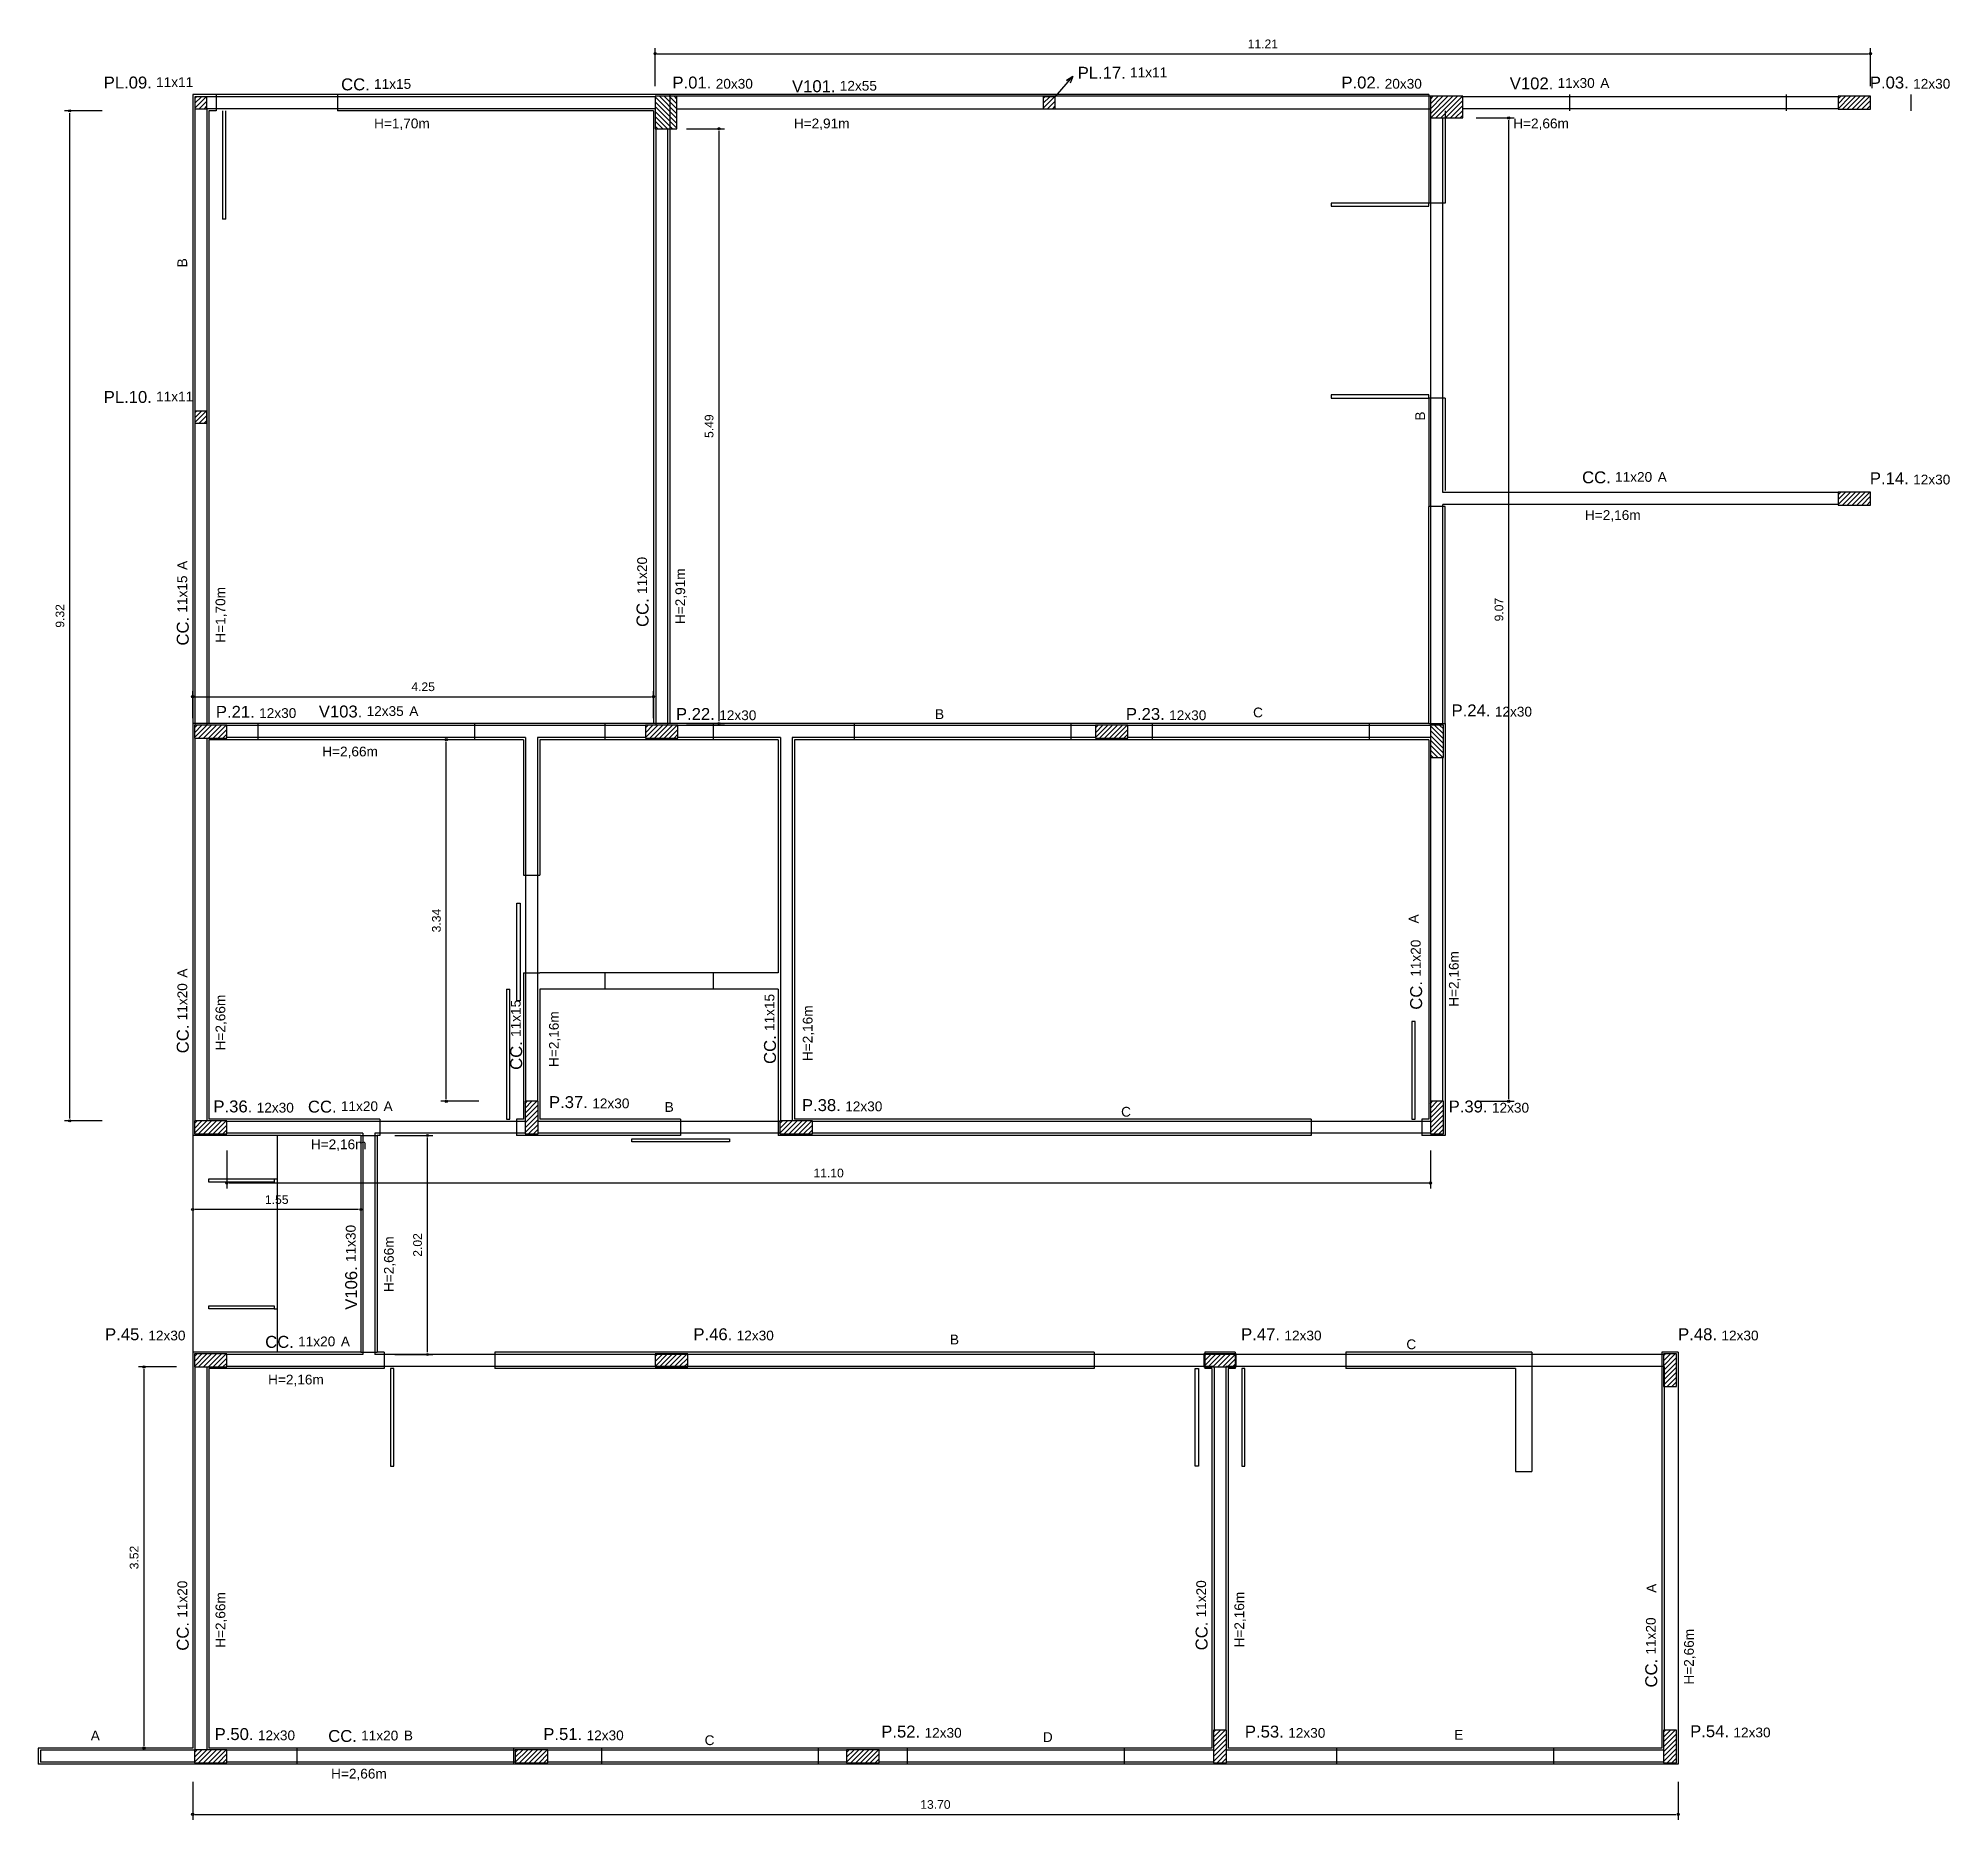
# Model space of a CAD drawing. Header units: millimetres. Extents: x 3659 to 4048, y 1324 to 1399.
# Drawn here: x 4030.78 to 4048.41, y 1382.83 to 1399.27 of the extents above; entities that cross this region are included whole.
import ezdxf
from ezdxf.enums import TextEntityAlignment as Align

# ---------------------------------------------------------------- set-up
doc = ezdxf.new("R2010")
doc.units = ezdxf.units.MM
for name, color, linetype in [('Forma', 2, 'Continuous'), ('Hachura', 1, 'Continuous'), ('M-BANCO-SLD', 255, 'Continuous'), ('MATRIZ', 8, 'Continuous'), ('PILAR', 5, 'Continuous'), ('Textos', 7, 'Continuous')]:
    doc.layers.add(name, color=color, linetype=linetype)
doc.styles.add('ROMANS', font='arial.ttf')
doc.dimstyles.new('ESCALA 50', dxfattribs={"dimtxt": 0.08, "dimasz": 0.02, "dimexe": 0.05, "dimexo": 0.05, "dimgap": 0.05, "dimtad": 1, "dimlfac": -10, "dimzin": 1, "dimdsep": 46, "dimtxsty": 'ROMANS', "dimblk1": 'PPC', "dimblk2": 'PPC', "dimsah": 1, "dimcen": 0.02, "dimclrd": 7, "dimclre": 7, "dimclrt": 3, "dimadec": 0, "dimazin": 0, "dimtfac": 1, "dimtix": 1, "dimtmove": 1, "dimatfit": 3, "dimldrblk": 'PPC', "dimfxl": 0, "dimtolj": 1, "dimtzin": 12, "dimarcsym": 0})

msp = doc.modelspace()

# ---------------------------------------------------------------- texts
at = {"layer": 'Textos', "color": 3, "style": 'ROMANS'}
for s, p in [('PL.17.', (4040.811145, 1398.891252)), ('PL.09.', (4031.828129, 1398.801365)), ('CC.', (4033.838376, 1398.784192)), ('P.01.', (4036.988375, 1398.801365)), ('V101.', (4038.133824, 1398.767478)), ('P.02.', (4043.158393, 1398.801365)), ('V102.', (4044.75406, 1398.793213)), ('P.03.', (4048.032371, 1398.801365)), ('PL.10.', (4031.828129, 1395.901365)), ('CC.', (4045.284035, 1395.159788)), ('P.14.', (4048.032371, 1395.151365)), ('P.21.', (4032.777435, 1392.997379)), ('V103.', (4033.769441, 1393.00028)), ('P.22.', (4037.020507, 1392.977262)), ('P.23.', (4041.170507, 1392.977262)), ('P.24.', (4044.174417, 1393.010262)), ('P.36.', (4032.754545, 1389.357811)), ('CC.', (4033.532353, 1389.355831)), ('P.37.', (4035.849611, 1389.397378)), ('P.38.', (4038.182609, 1389.369898)), ('P.39.', (4044.147326, 1389.35729)), ('P.45.', (4031.755162, 1387.256354)), ('P.46.', (4037.181531, 1387.256354)), ('P.47.', (4042.233335, 1387.256354)), ('P.48.', (4046.26389, 1387.256354)), ('CC.', (4033.138262, 1387.186156)), ('P.50.', (4032.765818, 1383.568575)), ('CC.', (4033.719242, 1383.551194)), ('P.51.', (4035.797056, 1383.568575)), ('P.52.', (4038.914268, 1383.591967)), ('P.53.', (4042.268278, 1383.59138)), ('P.54.', (4046.374654, 1383.595125))]:
    msp.add_text(s, height=0.11, dxfattribs=at).set_placement(p, align=Align.RIGHT)
at = {"layer": 'Textos', "color": 2, "style": 'ROMANS'}
for s, p in [('11x11', (4040.850322, 1398.905178)), ('11x11', (4031.867306, 1398.815291)), ('11x15', (4033.877553, 1398.798119)), ('20x30', (4037.028906, 1398.799851)), ('12x55', (4038.173001, 1398.781404)), ('20x30', (4043.198925, 1398.799851)), ('11x30', (4044.793237, 1398.807139)), ('A', (4045.186991, 1398.807139)), ('12x30', (4048.072903, 1398.799851)), ('H=1,70m', (4033.877553, 1398.434126)), ('H=2,91m', (4037.749235, 1398.434126)), ('H=2,66m', (4044.384124, 1398.434126)), ('11x11', (4031.867306, 1395.915291)), ('11x20', (4045.323212, 1395.173714)), ('A', (4045.716967, 1395.173714)), ('12x30', (4048.072903, 1395.149851)), ('H=2,16m', (4045.045973, 1394.822053)), ('12x30', (4032.817967, 1392.995866)), ('12x35', (4033.808618, 1393.014206)), ('A', (4034.202372, 1393.014206)), ('12x30', (4037.061039, 1392.975749)), ('B', (4039.051371, 1392.985757)), ('12x30', (4041.211039, 1392.975749)), ('C', (4041.98483, 1393.001594)), ('12x30', (4044.214948, 1393.008748)), ('H=2,66m', (4033.399505, 1392.641193)), ('11x20', (4033.57153, 1389.369757)), ('A', (4033.965285, 1389.369757)), ('12x30', (4035.890143, 1389.395865)), ('B', (4036.557932, 1389.362477)), ('12x30', (4038.22314, 1389.368385)), ('12x30', (4032.795076, 1389.356298)), ('C', (4040.767467, 1389.318589)), ('12x30', (4044.187858, 1389.355777)), ('H=2,16m', (4033.294291, 1389.018096)), ('12x30', (4031.795694, 1387.25484)), ('12x30', (4037.222063, 1387.25484)), ('12x30', (4042.273866, 1387.25484)), ('12x30', (4046.304422, 1387.25484)), ('11x20', (4033.177439, 1387.200082)), ('A', (4033.571193, 1387.200082)), ('B', (4039.18907, 1387.217569)), ('C', (4043.398605, 1387.173681)), ('H=2,16m', (4032.900199, 1386.848421)), ('A', (4031.264531, 1383.56512)), ('12x30', (4032.806349, 1383.567062)), ('11x20', (4033.758419, 1383.56512)), ('B', (4034.152174, 1383.56512)), ('12x30', (4035.837587, 1383.567062)), ('12x30', (4038.9548, 1383.590454)), ('D', (4040.046229, 1383.550762)), ('12x30', (4042.308809, 1383.589867)), ('E', (4043.839396, 1383.572676)), ('12x30', (4046.415185, 1383.593612)), ('C', (4036.926692, 1383.522047)), ('H=2,66m', (4033.48118, 1383.213459))]:
    msp.add_text(s, height=0.09, dxfattribs=at).set_placement(p)
for s, p in [('B', (4032.15405, 1397.151961)), ('B', (4043.570609, 1395.738427)), ('A', (4032.15405, 1394.361104)), ('11x20', (4036.394945, 1394.138567)), ('11x15', (4032.15405, 1393.967349)), ('H=2,91m', (4036.746606, 1393.861328)), ('H=1,70m', (4032.505711, 1393.69011)), ('A', (4043.511227, 1391.100212)), ('11x20', (4043.529656, 1390.608497)), ('A', (4032.15405, 1390.600339)), ('H=2,16m', (4043.881317, 1390.331257)), ('11x20', (4032.15405, 1390.206585)), ('H=2,66m', (4032.505711, 1389.929345)), ('11x15', (4035.229297, 1390.05386)), ('11x15', (4037.569997, 1390.108076)), ('H=2,16m', (4037.921658, 1389.830837)), ('H=2,16m', (4035.580958, 1389.77662)), ('11x30', (4033.707449, 1387.977748)), ('H=2,66m', (4034.05911, 1387.700509)), ('11x20', (4032.15405, 1384.69633)), ('H=2,66m', (4032.505711, 1384.41909)), ('11x20', (4041.551055, 1384.699872)), ('H=2,16m', (4041.902716, 1384.422632)), ('A', (4045.704269, 1384.926516)), ('11x20', (4045.698345, 1384.357358)), ('H=2,66m', (4046.050006, 1384.080118))]:
    msp.add_text(s, height=0.09, rotation=90, dxfattribs=at).set_placement(p)
at = {"layer": 'Textos', "color": 3, "style": 'ROMANS'}
for s, p in [('CC.', (4036.408871, 1394.09939)), ('CC.', (4032.167977, 1393.928172)), ('CC.', (4043.543583, 1390.56932)), ('CC.', (4032.167977, 1390.167408)), ('CC.', (4035.243223, 1390.014683)), ('CC.', (4037.583923, 1390.068899)), ('V106.', (4033.721375, 1387.938572)), ('CC.', (4032.167977, 1384.657153)), ('CC.', (4041.564982, 1384.660695)), ('CC.', (4045.712271, 1384.318181))]:
    msp.add_text(s, height=0.11, rotation=90, dxfattribs=at).set_placement(p, align=Align.RIGHT)

# ---------------------------------------------------------------- blocks, each defined once
blk = doc.blocks.new('PPC')
at = {"color": 2}
blk.add_circle((0, 0), 0.5, dxfattribs=at)
blk = doc.blocks.new('*D440')
at = {"layer": 'DEFPOINTS', "color": 0, "transparency": 16777216}
for p in [(4032.52, 1389.16), (4043.62, 1389.165), (4043.62, 1388.707)]:
    blk.add_point(p, dxfattribs=at)
at = {"layer": 'M-BANCO-SLD', "color": 7, "lineweight": -2, "transparency": 16777216}
for p, q in [((4032.52, 1389.007), (4032.52, 1388.657)), ((4043.62, 1389.007), (4043.62, 1388.657)), ((4032.54, 1388.707), (4043.6, 1388.707))]:
    blk.add_line(p, q, dxfattribs=at)
at = {"layer": 'M-BANCO-SLD', "color": 7, "lineweight": -2, "transparency": 16777216, "xscale": 0.02, "yscale": 0.02, "zscale": 0.02, "rotation": 180}
blk.add_blockref('PPC', (4032.52, 1388.707), dxfattribs=at)
at = {"layer": 'M-BANCO-SLD', "color": 7, "lineweight": -2, "transparency": 16777216, "xscale": 0.02, "yscale": 0.02, "zscale": 0.02}
blk.add_blockref('PPC', (4043.62, 1388.707), dxfattribs=at)
at = {"layer": 'M-BANCO-SLD', "color": 3, "transparency": 16777216, "insert": (4038.07, 1388.798), "char_height": 0.08, "attachment_point": 5, "style": 'ROMANS'}
blk.add_mtext('\\A1;11.10', dxfattribs=at)
blk = doc.blocks.new('*D441')
at = {"layer": 'DEFPOINTS', "color": 0, "transparency": 16777216}
for p in [(4031.756, 1387.01), (4032.205, 1387.01), (4032.205, 1383.495)]:
    blk.add_point(p, dxfattribs=at)
at = {"layer": 'M-BANCO-SLD', "color": 7, "lineweight": -2, "transparency": 16777216}
for p, q in [((4032.056, 1387.01), (4031.706, 1387.01)), ((4031.756, 1383.515), (4031.756, 1386.99)), ((4032.056, 1383.495), (4031.706, 1383.495))]:
    blk.add_line(p, q, dxfattribs=at)
at = {"layer": 'M-BANCO-SLD', "color": 7, "lineweight": -2, "transparency": 16777216, "xscale": 0.02, "yscale": 0.02, "zscale": 0.02}
for p, rotation in [((4031.756, 1387.01), 90), ((4031.756, 1383.495), 270)]:
    blk.add_blockref('PPC', p, dxfattribs=dict(at, rotation=rotation))
at = {"layer": 'M-BANCO-SLD', "color": 3, "transparency": 16777216, "insert": (4031.665, 1385.252), "char_height": 0.08, "attachment_point": 5, "rotation": 90, "style": 'ROMANS'}
blk.add_mtext('\\A1;3.52', dxfattribs=at)
blk = doc.blocks.new('*D442')
at = {"layer": 'DEFPOINTS', "color": 0, "transparency": 16777216}
for p in [(4033.775, 1389.145), (4034.37, 1389.145), (4033.775, 1387.125)]:
    blk.add_point(p, dxfattribs=at)
at = {"layer": 'M-BANCO-SLD', "color": 7, "lineweight": -2, "transparency": 16777216}
for p, q in [((4034.07, 1389.145), (4034.42, 1389.145)), ((4034.37, 1387.145), (4034.37, 1389.125)), ((4034.07, 1387.125), (4034.42, 1387.125))]:
    blk.add_line(p, q, dxfattribs=at)
at = {"layer": 'M-BANCO-SLD', "color": 7, "lineweight": -2, "transparency": 16777216, "xscale": 0.02, "yscale": 0.02, "zscale": 0.02}
for p, rotation in [((4034.37, 1389.145), 90), ((4034.37, 1387.125), 270)]:
    blk.add_blockref('PPC', p, dxfattribs=dict(at, rotation=rotation))
at = {"layer": 'M-BANCO-SLD', "color": 3, "transparency": 16777216, "insert": (4034.279, 1388.135), "char_height": 0.08, "attachment_point": 5, "rotation": 90, "style": 'ROMANS'}
blk.add_mtext('\\A1;2.02', dxfattribs=at)
blk = doc.blocks.new('*D443')
at = {"layer": 'DEFPOINTS', "color": 0, "transparency": 16777216}
for p in [(4031.071, 1398.595), (4032.37, 1398.595), (4032.37, 1389.28)]:
    blk.add_point(p, dxfattribs=at)
at = {"layer": 'M-BANCO-SLD', "color": 7, "lineweight": -2, "transparency": 16777216}
for p, q in [((4031.371, 1398.595), (4031.021, 1398.595)), ((4031.071, 1389.3), (4031.071, 1398.575)), ((4031.371, 1389.28), (4031.021, 1389.28))]:
    blk.add_line(p, q, dxfattribs=at)
at = {"layer": 'M-BANCO-SLD', "color": 7, "lineweight": -2, "transparency": 16777216, "xscale": 0.02, "yscale": 0.02, "zscale": 0.02}
for p, rotation in [((4031.071, 1398.595), 90), ((4031.071, 1389.28), 270)]:
    blk.add_blockref('PPC', p, dxfattribs=dict(at, rotation=rotation))
at = {"layer": 'M-BANCO-SLD', "color": 3, "transparency": 16777216, "insert": (4030.981, 1393.937), "char_height": 0.08, "attachment_point": 5, "rotation": 90, "style": 'ROMANS'}
blk.add_mtext('\\A1;9.32', dxfattribs=at)
blk = doc.blocks.new('*D444')
at = {"layer": 'DEFPOINTS', "color": 0, "transparency": 16777216}
for p in [(4034.544, 1392.795), (4035.255, 1392.795), (4035.27, 1389.46)]:
    blk.add_point(p, dxfattribs=at)
at = {"layer": 'M-BANCO-SLD', "color": 7, "lineweight": -2, "transparency": 16777216}
for p, q in [((4034.844, 1392.795), (4034.494, 1392.795)), ((4034.544, 1389.48), (4034.544, 1392.775)), ((4034.844, 1389.46), (4034.494, 1389.46))]:
    blk.add_line(p, q, dxfattribs=at)
at = {"layer": 'M-BANCO-SLD', "color": 7, "lineweight": -2, "transparency": 16777216, "xscale": 0.02, "yscale": 0.02, "zscale": 0.02}
for p, rotation in [((4034.544, 1392.795), 90), ((4034.544, 1389.46), 270)]:
    blk.add_blockref('PPC', p, dxfattribs=dict(at, rotation=rotation))
at = {"layer": 'M-BANCO-SLD', "color": 3, "transparency": 16777216, "insert": (4034.453, 1391.127), "char_height": 0.08, "attachment_point": 5, "rotation": 90, "style": 'ROMANS'}
blk.add_mtext('\\A1;3.34', dxfattribs=at)
blk = doc.blocks.new('*D445')
at = {"layer": 'DEFPOINTS', "color": 0, "transparency": 16777216}
for p in [(4036.57, 1398.43), (4037.059, 1398.43), (4036.585, 1392.945)]:
    blk.add_point(p, dxfattribs=at)
at = {"layer": 'M-BANCO-SLD', "color": 7, "lineweight": -2, "transparency": 16777216}
for p, q in [((4036.759, 1398.43), (4037.109, 1398.43)), ((4037.059, 1392.965), (4037.059, 1398.41)), ((4036.759, 1392.945), (4037.109, 1392.945))]:
    blk.add_line(p, q, dxfattribs=at)
at = {"layer": 'M-BANCO-SLD', "color": 7, "lineweight": -2, "transparency": 16777216, "xscale": 0.02, "yscale": 0.02, "zscale": 0.02}
for p, rotation in [((4037.059, 1398.43), 90), ((4037.059, 1392.945), 270)]:
    blk.add_blockref('PPC', p, dxfattribs=dict(at, rotation=rotation))
at = {"layer": 'M-BANCO-SLD', "color": 3, "transparency": 16777216, "insert": (4036.968, 1395.687), "char_height": 0.08, "attachment_point": 5, "rotation": 90, "style": 'ROMANS'}
blk.add_mtext('\\A1;5.49', dxfattribs=at)
blk = doc.blocks.new('*D446')
at = {"layer": 'DEFPOINTS', "color": 0, "transparency": 16777216}
for p in [(4043.68, 1398.53), (4044.343, 1398.53), (4043.68, 1389.46)]:
    blk.add_point(p, dxfattribs=at)
at = {"layer": 'M-BANCO-SLD', "color": 7, "lineweight": -2, "transparency": 16777216}
for p, q in [((4044.043, 1398.53), (4044.393, 1398.53)), ((4044.343, 1389.48), (4044.343, 1398.51)), ((4044.043, 1389.46), (4044.393, 1389.46))]:
    blk.add_line(p, q, dxfattribs=at)
at = {"layer": 'M-BANCO-SLD', "color": 7, "lineweight": -2, "transparency": 16777216, "xscale": 0.02, "yscale": 0.02, "zscale": 0.02}
for p, rotation in [((4044.343, 1398.53), 90), ((4044.343, 1389.46), 270)]:
    blk.add_blockref('PPC', p, dxfattribs=dict(at, rotation=rotation))
at = {"layer": 'M-BANCO-SLD', "color": 3, "transparency": 16777216, "insert": (4044.253, 1393.995), "char_height": 0.08, "attachment_point": 5, "rotation": 90, "style": 'ROMANS'}
blk.add_mtext('\\A1;9.07', dxfattribs=at)
blk = doc.blocks.new('*D449')
at = {"layer": 'DEFPOINTS', "color": 0, "transparency": 16777216}
for p in [(4036.455, 1393.192), (4032.205, 1392.945), (4036.455, 1392.945)]:
    blk.add_point(p, dxfattribs=at)
at = {"layer": 'M-BANCO-SLD', "color": 7, "lineweight": -2, "transparency": 16777216}
for p, q in [((4032.205, 1392.995), (4032.205, 1393.242)), ((4032.225, 1393.192), (4036.435, 1393.192)), ((4036.455, 1392.995), (4036.455, 1393.242))]:
    blk.add_line(p, q, dxfattribs=at)
at = {"layer": 'M-BANCO-SLD', "color": 7, "lineweight": -2, "transparency": 16777216, "xscale": 0.02, "yscale": 0.02, "zscale": 0.02, "rotation": 180}
blk.add_blockref('PPC', (4032.205, 1393.192), dxfattribs=at)
at = {"layer": 'M-BANCO-SLD', "color": 7, "lineweight": -2, "transparency": 16777216, "xscale": 0.02, "yscale": 0.02, "zscale": 0.02}
blk.add_blockref('PPC', (4036.455, 1393.192), dxfattribs=at)
at = {"layer": 'M-BANCO-SLD', "color": 3, "transparency": 16777216, "insert": (4034.33, 1393.283), "char_height": 0.08, "attachment_point": 5, "style": 'ROMANS'}
blk.add_mtext('\\A1;4.25', dxfattribs=at)
blk = doc.blocks.new('*D450')
at = {"layer": 'DEFPOINTS', "color": 0, "transparency": 16777216}
for p in [(4047.68, 1399.122), (4036.47, 1398.73), (4047.68, 1398.73)]:
    blk.add_point(p, dxfattribs=at)
at = {"layer": 'M-BANCO-SLD', "color": 7, "lineweight": -2, "transparency": 16777216}
for p, q in [((4036.47, 1398.822), (4036.47, 1399.172)), ((4047.68, 1398.822), (4047.68, 1399.172)), ((4036.49, 1399.122), (4047.66, 1399.122))]:
    blk.add_line(p, q, dxfattribs=at)
at = {"layer": 'M-BANCO-SLD', "color": 7, "lineweight": -2, "transparency": 16777216, "xscale": 0.02, "yscale": 0.02, "zscale": 0.02, "rotation": 180}
blk.add_blockref('PPC', (4036.47, 1399.122), dxfattribs=at)
at = {"layer": 'M-BANCO-SLD', "color": 7, "lineweight": -2, "transparency": 16777216, "xscale": 0.02, "yscale": 0.02, "zscale": 0.02}
blk.add_blockref('PPC', (4047.68, 1399.122), dxfattribs=at)
at = {"layer": 'M-BANCO-SLD', "color": 3, "transparency": 16777216, "insert": (4042.075, 1399.213), "char_height": 0.08, "attachment_point": 5, "style": 'ROMANS'}
blk.add_mtext('\\A1;11.21', dxfattribs=at)
blk = doc.blocks.new('*D451')
at = {"layer": 'DEFPOINTS', "color": 0, "transparency": 16777216}
for p in [(4032.205, 1383.495), (4045.905, 1383.345), (4045.905, 1382.883)]:
    blk.add_point(p, dxfattribs=at)
at = {"layer": 'M-BANCO-SLD', "color": 7, "lineweight": -2, "transparency": 16777216}
for p, q in [((4032.205, 1383.183), (4032.205, 1382.833)), ((4045.905, 1383.183), (4045.905, 1382.833)), ((4032.225, 1382.883), (4045.885, 1382.883))]:
    blk.add_line(p, q, dxfattribs=at)
at = {"layer": 'M-BANCO-SLD', "color": 7, "lineweight": -2, "transparency": 16777216, "xscale": 0.02, "yscale": 0.02, "zscale": 0.02, "rotation": 180}
blk.add_blockref('PPC', (4032.205, 1382.883), dxfattribs=at)
at = {"layer": 'M-BANCO-SLD', "color": 7, "lineweight": -2, "transparency": 16777216, "xscale": 0.02, "yscale": 0.02, "zscale": 0.02}
blk.add_blockref('PPC', (4045.905, 1382.883), dxfattribs=at)
at = {"layer": 'M-BANCO-SLD', "color": 3, "transparency": 16777216, "insert": (4039.055, 1382.974), "char_height": 0.08, "attachment_point": 5, "style": 'ROMANS'}
blk.add_mtext('\\A1;13.70', dxfattribs=at)
blk = doc.blocks.new('*D452')
at = {"layer": 'DEFPOINTS', "color": 0, "transparency": 16777216}
for p in [(4032.205, 1389.145), (4033.755, 1389.145), (4032.205, 1388.462)]:
    blk.add_point(p, dxfattribs=at)
at = {"layer": 'M-BANCO-SLD', "color": 7, "lineweight": -2, "transparency": 16777216}
for p, q in [((4032.205, 1388.762), (4032.205, 1388.412)), ((4033.755, 1388.762), (4033.755, 1388.412)), ((4033.735, 1388.462), (4032.225, 1388.462))]:
    blk.add_line(p, q, dxfattribs=at)
at = {"layer": 'M-BANCO-SLD', "color": 7, "lineweight": -2, "transparency": 16777216, "xscale": 0.02, "yscale": 0.02, "zscale": 0.02, "rotation": 180}
blk.add_blockref('PPC', (4032.205, 1388.462), dxfattribs=at)
at = {"layer": 'M-BANCO-SLD', "color": 7, "lineweight": -2, "transparency": 16777216, "xscale": 0.02, "yscale": 0.02, "zscale": 0.02}
blk.add_blockref('PPC', (4033.755, 1388.462), dxfattribs=at)
at = {"layer": 'M-BANCO-SLD', "color": 3, "transparency": 16777216, "insert": (4032.98, 1388.553), "char_height": 0.08, "attachment_point": 5, "style": 'ROMANS'}
blk.add_mtext('\\A1;1.55', dxfattribs=at)

# ---------------------------------------------------------------- dimensions: what is measured, and where the dimension line sits
at = {"layer": 'M-BANCO-SLD'}
for base, p1, p2, picture, middle in [((4047.680077, 1399.12234), (4036.470077, 1398.729752), (4047.680077, 1398.729752), '*D450', (4042.075077, 1399.212504)), ((4036.455077, 1393.19178), (4032.205077, 1392.944752), (4036.455077, 1392.944752), '*D449', (4034.330077, 1393.282626)), ((4032.205077, 1388.462264), (4033.755077, 1389.144752), (4032.205077, 1389.144752), '*D452', (4032.980077, 1388.55311)), ((4043.620077, 1388.707498), (4032.520077, 1389.159752), (4043.620077, 1389.164752), '*D440', (4038.070077, 1388.798344)), ((4045.905077, 1382.883361), (4032.205077, 1383.494752), (4045.905077, 1383.344752), '*D451', (4039.055077, 1382.974234))]:
    dim = msp.add_linear_dim(base=base, p1=p1, p2=p2, dimstyle='ESCALA 50', override={"dimfxl": 0.3, "dimfxlon": 1}, dxfattribs=at)
    dim.commit()
    dim.dimension.update_dxf_attribs({"geometry": picture, "text_midpoint": middle})
for base, p1, p2, picture, middle in [((4031.071421, 1398.594752), (4032.370077, 1389.279752), (4032.370077, 1398.594752), '*D443', (4030.980548, 1393.937252)), ((4044.343419, 1398.529752), (4043.680077, 1389.459752), (4043.680077, 1398.529752), '*D446', (4044.252573, 1393.994752)), ((4037.059292, 1398.429752), (4036.585077, 1392.944752), (4036.570077, 1398.429752), '*D445', (4036.968446, 1395.687252)), ((4034.543703, 1392.794752), (4035.270077, 1389.459752), (4035.255077, 1392.794752), '*D444', (4034.45283, 1391.127252)), ((4034.369698, 1389.144752), (4033.775077, 1387.124752), (4033.775077, 1389.144752), '*D442', (4034.278852, 1388.134752)), ((4031.755771, 1387.009752), (4032.205077, 1383.494752), (4032.205077, 1387.009752), '*D441', (4031.664897, 1385.252252))]:
    dim = msp.add_linear_dim(base=base, p1=p1, p2=p2, angle=90, dimstyle='ESCALA 50', override={"dimfxl": 0.3, "dimfxlon": 1}, dxfattribs=at)
    dim.commit()
    dim.dimension.update_dxf_attribs({"geometry": picture, "text_midpoint": middle})

# ---------------------------------------------------------------- hatches: boundary and pattern name
at = {"layer": 'Hachura'}
h = msp.add_hatch(dxfattribs=at)
h.set_pattern_fill('LINE', color=1, scale=0.01, angle=405, style=0)
h.set_pattern_definition([(45, (390.74558, 2.42945), (-0.0224506403, 0.0224506403), [])])
h.paths.add_polyline_path([(4032.335077, 1398.724752), (4032.225077, 1398.724752), (4032.225077, 1398.614752), (4032.335077, 1398.614752)])
h = msp.add_hatch(dxfattribs=at)
h.set_pattern_fill('LINE', color=1, scale=0.01, angle=495, style=0)
h.set_pattern_definition([(135, (5432.76538, -2242.859746), (-0.0224506403, -0.0224506403), [])])
h.paths.add_polyline_path([(4036.470077, 1398.729752), (4036.470077, 1398.429752), (4036.670077, 1398.429752), (4036.670077, 1398.729752)])
h = msp.add_hatch(dxfattribs=at)
h.set_pattern_fill('LINE', color=1, scale=0.01, angle=405, style=0)
h.set_pattern_definition([(45, (398.57058, 2.42945), (-0.0224506403, 0.0224506403), [])])
h.paths.add_polyline_path([(4040.160077, 1398.724752), (4040.050077, 1398.724752), (4040.050077, 1398.614752), (4040.160077, 1398.614752)])
h = msp.add_hatch(dxfattribs=at)
h.set_pattern_fill('LINE', color=1, scale=0.01, angle=585, style=0)
h.set_pattern_definition([(225, (7685.209575, 2794.825055), (0.0224506403, -0.0224506403), [])])
h.paths.add_polyline_path([(4043.620077, 1398.529752), (4043.920077, 1398.529752), (4043.920077, 1398.729752), (4043.620077, 1398.729752)])
h = msp.add_hatch(dxfattribs=at)
h.set_pattern_fill('LINE', color=1, scale=0.01, angle=405, style=0)
h.set_pattern_definition([(45, (406.09058, 2.43445), (-0.0224506403, 0.0224506403), [])])
h.paths.add_polyline_path([(4047.680077, 1398.729752), (4047.380077, 1398.729752), (4047.380077, 1398.609752), (4047.680077, 1398.609752)])
h = msp.add_hatch(dxfattribs=at)
h.set_pattern_fill('LINE', color=1, scale=0.01, angle=405, style=0)
h.set_pattern_definition([(45, (390.74558, -0.47055), (-0.0224506403, 0.0224506403), [])])
h.paths.add_polyline_path([(4032.335077, 1395.824752), (4032.225077, 1395.824752), (4032.225077, 1395.714752), (4032.335077, 1395.714752)])
h = msp.add_hatch(dxfattribs=at)
h.set_pattern_fill('LINE', color=1, scale=0.01, angle=405, style=0)
h.set_pattern_definition([(45, (406.09058, -1.21555), (-0.0224506403, 0.0224506403), [])])
h.paths.add_polyline_path([(4047.680077, 1395.079752), (4047.380077, 1395.079752), (4047.380077, 1394.959752), (4047.680077, 1394.959752)])
h = msp.add_hatch(dxfattribs=at)
h.set_pattern_fill('LINE', color=1, scale=0.01, angle=405, style=0)
h.set_pattern_definition([(45, (390.93058, -3.36555), (-0.0224506403, 0.0224506403), [])])
h.paths.add_polyline_path([(4032.520077, 1392.929752), (4032.220077, 1392.929752), (4032.220077, 1392.809752), (4032.520077, 1392.809752)])
h = msp.add_hatch(dxfattribs=at)
h.set_pattern_fill('LINE', color=1, scale=0.01, angle=405, style=0)
h.set_pattern_definition([(45, (395.09058, -3.36555), (-0.0224506403, 0.0224506403), [])])
h.paths.add_polyline_path([(4036.680077, 1392.929752), (4036.380077, 1392.929752), (4036.380077, 1392.809752), (4036.680077, 1392.809752)])
h = msp.add_hatch(dxfattribs=at)
h.set_pattern_fill('LINE', color=1, scale=0.01, angle=405, style=0)
h.set_pattern_definition([(45, (399.24058, -3.36555), (-0.0224506403, 0.0224506403), [])])
h.paths.add_polyline_path([(4040.830077, 1392.929752), (4040.530077, 1392.929752), (4040.530077, 1392.809752), (4040.830077, 1392.809752)])
h = msp.add_hatch(dxfattribs=at)
h.set_pattern_fill('LINE', color=1, scale=0.01, angle=495, style=0)
h.set_pattern_definition([(135, (5439.91538, -2248.659746), (-0.0224506403, -0.0224506403), [])])
h.paths.add_polyline_path([(4043.620077, 1392.929752), (4043.620077, 1392.629752), (4043.740077, 1392.629752), (4043.740077, 1392.929752)])
h = msp.add_hatch(dxfattribs=at)
h.set_pattern_fill('LINE', color=1, scale=0.01, angle=405, style=0)
h.set_pattern_definition([(45, (442.59811, -6.301146), (-0.0224506403, 0.0224506403), [])])
h.paths.add_polyline_path([(4035.270077, 1389.459752), (4035.270077, 1389.159752), (4035.390077, 1389.159752), (4035.390077, 1389.459752)])
h = msp.add_hatch(dxfattribs=at)
h.set_pattern_fill('LINE', color=1, scale=0.01, angle=405, style=0)
h.set_pattern_definition([(45, (450.94811, -6.301146), (-0.0224506403, 0.0224506403), [])])
h.paths.add_polyline_path([(4043.620077, 1389.459752), (4043.620077, 1389.159752), (4043.740077, 1389.159752), (4043.740077, 1389.459752)])
h = msp.add_hatch(dxfattribs=at)
h.set_pattern_fill('LINE', color=1, scale=0.01, angle=405, style=0)
h.set_pattern_definition([(45, (390.93058, -7.01555), (-0.0224506403, 0.0224506403), [])])
h.paths.add_polyline_path([(4032.520077, 1389.279752), (4032.220077, 1389.279752), (4032.220077, 1389.159752), (4032.520077, 1389.159752)])
h = msp.add_hatch(dxfattribs=at)
h.set_pattern_fill('LINE', color=1, scale=0.01, angle=405, style=0)
h.set_pattern_definition([(45, (396.33058, -7.01555), (-0.0224506403, 0.0224506403), [])])
h.paths.add_polyline_path([(4037.920077, 1389.279752), (4037.620077, 1389.279752), (4037.620077, 1389.159752), (4037.920077, 1389.159752)])
h = msp.add_hatch(dxfattribs=at)
h.set_pattern_fill('LINE', color=1, scale=0.01, angle=405, style=0)
h.set_pattern_definition([(45, (390.93058, -9.16555), (-0.0224506403, 0.0224506403), [])])
h.paths.add_polyline_path([(4032.520077, 1387.129752), (4032.220077, 1387.129752), (4032.220077, 1387.009752), (4032.520077, 1387.009752)])
h = msp.add_hatch(dxfattribs=at)
h.set_pattern_fill('LINE', color=1, scale=0.01, angle=405, style=0)
h.set_pattern_definition([(45, (395.18058, -9.16555), (-0.0224506403, 0.0224506403), [])])
h.paths.add_polyline_path([(4036.770077, 1387.129752), (4036.470077, 1387.129752), (4036.470077, 1387.009752), (4036.770077, 1387.009752)])
h = msp.add_hatch(dxfattribs=at)
h.set_pattern_fill('LINE', color=1, scale=0.01, angle=405, style=0)
h.set_pattern_definition([(45, (400.24058, -9.16555), (-0.0224506403, 0.0224506403), [])])
h.paths.add_polyline_path([(4041.830077, 1387.129752), (4041.530077, 1387.129752), (4041.530077, 1387.009752), (4041.830077, 1387.009752)])
h = msp.add_hatch(dxfattribs=at)
h.set_pattern_fill('LINE', color=1, scale=0.01, angle=405, style=0)
h.set_pattern_definition([(45, (453.09811, -8.631146), (-0.0224506403, 0.0224506403), [])])
h.paths.add_polyline_path([(4045.770077, 1387.129752), (4045.770077, 1386.829752), (4045.890077, 1386.829752), (4045.890077, 1387.129752)])
h = msp.add_hatch(dxfattribs=at)
h.set_pattern_fill('LINE', color=1, scale=0.01, angle=405, style=0)
h.set_pattern_definition([(45, (448.94811, -12.101146), (-0.0224506403, 0.0224506403), [])])
h.paths.add_polyline_path([(4041.620077, 1383.659752), (4041.620077, 1383.359752), (4041.740077, 1383.359752), (4041.740077, 1383.659752)])
h = msp.add_hatch(dxfattribs=at)
h.set_pattern_fill('LINE', color=1, scale=0.01, angle=405, style=0)
h.set_pattern_definition([(45, (453.09811, -12.101146), (-0.0224506403, 0.0224506403), [])])
h.paths.add_polyline_path([(4045.770077, 1383.659752), (4045.770077, 1383.359752), (4045.890077, 1383.359752), (4045.890077, 1383.659752)])
h = msp.add_hatch(dxfattribs=at)
h.set_pattern_fill('LINE', color=1, scale=0.01, angle=405, style=0)
h.set_pattern_definition([(45, (390.93058, -12.81555), (-0.0224506403, 0.0224506403), [])])
h.paths.add_polyline_path([(4032.520077, 1383.479752), (4032.220077, 1383.479752), (4032.220077, 1383.359752), (4032.520077, 1383.359752)])
h = msp.add_hatch(dxfattribs=at)
h.set_pattern_fill('LINE', color=1, scale=0.01, angle=405, style=0)
h.set_pattern_definition([(45, (393.89058, -12.81555), (-0.0224506403, 0.0224506403), [])])
h.paths.add_polyline_path([(4035.480077, 1383.479752), (4035.180077, 1383.479752), (4035.180077, 1383.359752), (4035.480077, 1383.359752)])
h = msp.add_hatch(dxfattribs=at)
h.set_pattern_fill('LINE', color=1, scale=0.01, angle=405, style=0)
h.set_pattern_definition([(45, (396.94558, -12.81555), (-0.0224506403, 0.0224506403), [])])
h.paths.add_polyline_path([(4038.535077, 1383.479752), (4038.235077, 1383.479752), (4038.235077, 1383.359752), (4038.535077, 1383.359752)])

# ---------------------------------------------------------------- linework, layer by layer
at = {"layer": 'Forma', "linetype": 'Continuous', "ltscale": 0.5}
for p, q in [((4032.225077, 1398.724752), (4032.225077, 1392.929752)), ((4036.470077, 1398.724752), (4032.225077, 1398.724752)), ((4043.625077, 1398.729752), (4036.585077, 1398.729752)), ((4047.380077, 1398.724752), (4043.920077, 1398.724752)), ((4032.335077, 1398.614752), (4032.335077, 1392.929752)), ((4036.475077, 1398.614752), (4032.335077, 1398.614752)), ((4043.620077, 1398.609752), (4036.670077, 1398.609752)), ((4043.625077, 1392.929752), (4043.625077, 1398.529752)), ((4043.735077, 1395.074752), (4043.735077, 1398.529752)), ((4047.380077, 1398.614752), (4043.920077, 1398.614752)), ((4036.475077, 1398.429752), (4036.475077, 1392.929752)), ((4036.585077, 1398.429752), (4036.585077, 1392.929752)), ((4047.380077, 1395.074752), (4043.735077, 1395.074752)), ((4047.380077, 1394.964752), (4043.735077, 1394.964752)), ((4043.735077, 1392.929752), (4043.735077, 1394.964752)), ((4032.225077, 1392.809752), (4032.225077, 1389.279752)), ((4032.335077, 1392.809752), (4032.335077, 1389.279752)), ((4036.380077, 1392.924752), (4032.520077, 1392.924752)), ((4035.275077, 1392.814752), (4032.520077, 1392.814752)), ((4035.275077, 1392.814752), (4035.275077, 1389.459752)), ((4036.380077, 1392.814752), (4035.385077, 1392.814752)), ((4035.385077, 1392.814752), (4035.385077, 1390.514752)), ((4040.530077, 1392.924752), (4036.680077, 1392.924752)), ((4037.625077, 1392.814752), (4036.680077, 1392.814752)), ((4037.625077, 1392.814752), (4037.625077, 1390.514752)), ((4040.530077, 1392.814752), (4037.735077, 1392.814752)), ((4037.735077, 1392.814752), (4037.735077, 1389.279752)), ((4043.620077, 1392.924752), (4040.830077, 1392.924752)), ((4043.620077, 1392.814752), (4040.830077, 1392.814752)), ((4043.625077, 1389.459752), (4043.625077, 1392.629752)), ((4043.735077, 1389.459752), (4043.735077, 1392.629752)), ((4035.385077, 1390.514752), (4035.385077, 1389.459752)), ((4037.625077, 1390.514752), (4037.625077, 1389.279752)), ((4035.270077, 1389.274752), (4032.520077, 1389.274752)), ((4037.620077, 1389.274752), (4035.390077, 1389.274752)), ((4043.620077, 1389.274752), (4037.920077, 1389.274752)), ((4033.775077, 1389.164752), (4032.520077, 1389.164752)), ((4033.775077, 1389.164752), (4033.775077, 1387.124752)), ((4035.270077, 1389.164752), (4033.885077, 1389.164752)), ((4033.885077, 1389.164752), (4033.885077, 1387.124752)), ((4037.620077, 1389.164752), (4035.390077, 1389.164752)), ((4043.620077, 1389.164752), (4037.920077, 1389.164752)), ((4032.225077, 1387.009752), (4032.225077, 1383.479752)), ((4032.335077, 1387.009752), (4032.335077, 1383.479752)), ((4033.775077, 1387.124752), (4032.520077, 1387.124752)), ((4041.625077, 1387.014752), (4032.520077, 1387.014752)), ((4045.775077, 1387.124752), (4033.885077, 1387.124752)), ((4041.625077, 1387.014752), (4041.625077, 1383.659752)), ((4045.775077, 1387.014752), (4041.735077, 1387.014752)), ((4041.735077, 1387.014752), (4041.735077, 1383.659752)), ((4045.775077, 1387.014752), (4045.775077, 1383.659752)), ((4032.220077, 1383.474752), (4030.800148, 1383.474752)), ((4030.800148, 1383.474752), (4030.800148, 1383.364752)), ((4035.180077, 1383.474752), (4032.520077, 1383.474752)), ((4038.235077, 1383.474752), (4035.480077, 1383.474752)), ((4041.620077, 1383.474752), (4038.535077, 1383.474752)), ((4045.770077, 1383.474752), (4041.740077, 1383.474752)), ((4032.220077, 1383.364752), (4030.800148, 1383.364752)), ((4035.180077, 1383.364752), (4032.520077, 1383.364752)), ((4038.235077, 1383.364752), (4035.480077, 1383.364752)), ((4041.620077, 1383.364752), (4038.535077, 1383.364752)), ((4045.770077, 1383.364752), (4041.740077, 1383.364752))]:
    msp.add_line(p, q, dxfattribs=at)
msp.add_lwpolyline([(4040.160077, 1398.724752), (4040.322688, 1398.9126), (4040.322688, 1398.9126), (4040.265532, 1398.875198), (4040.322688, 1398.9126), (4040.298251, 1398.849815)], dxfattribs=at)
at = {"layer": 'MATRIZ'}
for p, q in [((4032.205077, 1398.744752), (4032.205077, 1383.494752)), ((4032.420077, 1398.744752), (4032.205077, 1398.744752)), ((4043.605077, 1398.744752), (4032.420077, 1398.744752)), ((4032.420077, 1398.744752), (4032.420077, 1398.594752)), ((4033.540077, 1398.744752), (4033.540077, 1398.594752)), ((4036.605077, 1398.744752), (4036.605077, 1392.944752)), ((4044.905077, 1398.594752), (4044.905077, 1398.744752)), ((4046.905077, 1398.594752), (4046.905077, 1398.744752)), ((4048.055077, 1398.594752), (4048.055077, 1398.744752)), ((4032.355077, 1398.594752), (4032.355077, 1392.944752)), ((4032.420077, 1398.594752), (4032.355077, 1398.594752)), ((4032.480077, 1398.594752), (4032.480077, 1397.594752)), ((4032.510077, 1397.594752), (4032.510077, 1398.594752)), ((4036.455077, 1398.594752), (4033.540077, 1398.594752)), ((4036.455077, 1398.594752), (4036.455077, 1392.944752)), ((4036.605077, 1398.594752), (4036.605077, 1392.944752)), ((4043.755077, 1398.594752), (4043.755077, 1397.744752)), ((4043.605077, 1397.744752), (4042.705077, 1397.744752)), ((4042.705077, 1397.744752), (4042.705077, 1397.714752)), ((4043.755077, 1397.744752), (4043.605077, 1397.744752)), ((4043.605077, 1397.714752), (4043.605077, 1397.744752)), ((4032.510077, 1397.594752), (4032.480077, 1397.594752)), ((4042.705077, 1397.714752), (4043.605077, 1397.714752)), ((4043.605077, 1395.974752), (4042.705077, 1395.974752)), ((4042.705077, 1395.974752), (4042.705077, 1395.944752)), ((4043.605077, 1395.944752), (4043.605077, 1395.974752)), ((4042.705077, 1395.944752), (4043.605077, 1395.944752)), ((4043.755077, 1395.944752), (4043.605077, 1395.944752)), ((4043.755077, 1395.944752), (4043.755077, 1395.094752)), ((4043.755077, 1394.944752), (4043.605077, 1394.944752)), ((4043.605077, 1392.944752), (4043.605077, 1394.944752)), ((4043.755077, 1392.944752), (4043.755077, 1394.944752)), ((4032.805077, 1392.944752), (4032.805077, 1392.794752)), ((4034.805077, 1392.944752), (4034.805077, 1392.794752)), ((4036.005077, 1392.944752), (4036.005077, 1392.794752)), ((4037.005077, 1392.944752), (4037.005077, 1392.794752)), ((4038.305077, 1392.944752), (4038.305077, 1392.794752)), ((4040.305077, 1392.944752), (4040.305077, 1392.794752)), ((4041.055077, 1392.944752), (4041.055077, 1392.794752)), ((4043.055077, 1392.944752), (4043.055077, 1392.794752)), ((4043.605077, 1392.944752), (4043.755077, 1392.944752)), ((4043.755077, 1392.944752), (4043.755077, 1389.144752)), ((4035.255077, 1392.794752), (4032.355077, 1392.794752)), ((4032.355077, 1392.794752), (4032.355077, 1389.294752)), ((4035.255077, 1392.794752), (4035.255077, 1391.544752)), ((4035.405077, 1392.794752), (4035.405077, 1391.544752)), ((4037.605077, 1392.794752), (4037.605077, 1390.644752)), ((4037.755077, 1392.794752), (4037.755077, 1389.294752)), ((4043.605077, 1392.794752), (4043.605077, 1389.294752)), ((4035.255077, 1391.544752), (4035.405077, 1391.544752)), ((4035.195077, 1391.287518), (4035.225077, 1391.287518)), ((4035.195077, 1390.387518), (4035.195077, 1391.287518)), ((4035.225077, 1391.287518), (4035.225077, 1390.387518)), ((4035.255077, 1390.644752), (4035.255077, 1389.294752)), ((4035.255077, 1390.644752), (4035.405077, 1390.644752)), ((4036.005077, 1390.644752), (4036.005077, 1390.494752)), ((4037.005077, 1390.644752), (4037.005077, 1390.494752)), ((4035.100077, 1390.494752), (4035.100077, 1389.294752)), ((4035.100077, 1390.494752), (4035.130077, 1390.494752)), ((4035.130077, 1389.294752), (4035.130077, 1390.494752)), ((4035.225077, 1390.387518), (4035.195077, 1390.387518)), ((4035.405077, 1390.494752), (4035.405077, 1389.294752)), ((4037.605077, 1390.494752), (4037.605077, 1389.144752)), ((4043.480077, 1390.194752), (4043.450077, 1390.194752)), ((4043.450077, 1390.194752), (4043.450077, 1389.294752)), ((4043.480077, 1389.294752), (4043.480077, 1390.194752)), ((4033.930077, 1389.294752), (4033.930077, 1389.144752)), ((4035.100077, 1389.294752), (4035.130077, 1389.294752)), ((4035.190077, 1389.294752), (4035.190077, 1389.144752)), ((4036.705077, 1389.294752), (4036.705077, 1389.144752)), ((4042.520077, 1389.294752), (4042.520077, 1389.144752)), ((4043.450077, 1389.294752), (4043.480077, 1389.294752)), ((4043.540077, 1389.294752), (4043.540077, 1389.144752)), ((4032.985077, 1389.144752), (4032.985077, 1387.144752)), ((4033.755077, 1389.144752), (4033.905077, 1389.144752)), ((4036.255077, 1389.084752), (4036.255077, 1389.114752)), ((4036.255077, 1389.114752), (4037.155077, 1389.114752)), ((4037.155077, 1389.114752), (4037.155077, 1389.084752)), ((4037.155077, 1389.084752), (4036.255077, 1389.084752)), ((4032.355077, 1388.714752), (4032.355077, 1388.744752)), ((4032.355077, 1388.744752), (4032.955077, 1388.744752)), ((4032.955077, 1388.744752), (4032.985077, 1388.744752)), ((4032.955077, 1388.744752), (4032.955077, 1388.714752)), ((4032.955077, 1388.714752), (4032.355077, 1388.714752)), ((4032.355077, 1387.544752), (4032.355077, 1387.574752)), ((4032.355077, 1387.574752), (4032.955077, 1387.574752)), ((4032.955077, 1387.544752), (4032.355077, 1387.544752)), ((4032.955077, 1387.574752), (4032.955077, 1387.544752)), ((4032.955077, 1387.544752), (4032.985077, 1387.544752)), ((4032.355077, 1386.994752), (4032.355077, 1383.494752)), ((4033.755077, 1387.144752), (4033.905077, 1387.144752)), ((4034.030077, 1386.994752), (4034.030077, 1386.094752)), ((4034.060077, 1386.994752), (4034.030077, 1386.994752)), ((4034.060077, 1386.094752), (4034.060077, 1386.994752)), ((4041.450077, 1386.094752), (4041.450077, 1386.994752)), ((4041.450077, 1386.994752), (4041.480077, 1386.994752)), ((4041.480077, 1386.994752), (4041.480077, 1386.094752)), ((4041.880077, 1386.994752), (4041.880077, 1386.094752)), ((4041.910077, 1386.994752), (4041.880077, 1386.994752)), ((4041.910077, 1386.094752), (4041.910077, 1386.994752)), ((4045.905077, 1387.144752), (4045.755077, 1387.144752)), ((4034.030077, 1386.094752), (4034.060077, 1386.094752)), ((4041.480077, 1386.094752), (4041.450077, 1386.094752)), ((4041.880077, 1386.094752), (4041.910077, 1386.094752)), ((4044.405077, 1386.044752), (4044.555077, 1386.044752)), ((4033.165077, 1383.494752), (4033.165077, 1383.344752)), ((4035.165077, 1383.494752), (4035.165077, 1383.344752)), ((4035.975077, 1383.494752), (4035.975077, 1383.344752)), ((4037.975077, 1383.494752), (4037.975077, 1383.344752)), ((4038.795077, 1383.494752), (4038.795077, 1383.344752)), ((4040.795077, 1383.494752), (4040.795077, 1383.344752)), ((4042.755077, 1383.494752), (4042.755077, 1383.344752)), ((4044.755077, 1383.494752), (4044.755077, 1383.344752))]:
    msp.add_line(p, q, dxfattribs=at)
at = {"layer": 'MATRIZ', "linetype": 'Continuous'}
for p, q in [((4043.605077, 1398.744752), (4043.605077, 1397.744752)), ((4043.605077, 1395.944752), (4043.605077, 1394.944752)), ((4043.605077, 1392.944752), (4032.205077, 1392.944752)), ((4037.605077, 1392.794752), (4035.405077, 1392.794752)), ((4043.605077, 1392.794752), (4037.755077, 1392.794752)), ((4037.605077, 1390.644752), (4035.405077, 1390.644752)), ((4037.605077, 1390.494752), (4035.405077, 1390.494752)), ((4033.930077, 1389.294752), (4032.355077, 1389.294752)), ((4035.255077, 1389.294752), (4035.190077, 1389.294752)), ((4036.705077, 1389.294752), (4035.405077, 1389.294752)), ((4042.520077, 1389.294752), (4037.755077, 1389.294752)), ((4043.605077, 1389.294752), (4043.540077, 1389.294752)), ((4033.755077, 1389.144752), (4032.205077, 1389.144752)), ((4033.755077, 1389.144752), (4033.755077, 1387.144752)), ((4033.930077, 1389.144752), (4033.905077, 1389.144752)), ((4033.905077, 1389.144752), (4033.905077, 1387.144752)), ((4036.705077, 1389.144752), (4035.190077, 1389.144752)), ((4042.520077, 1389.144752), (4037.605077, 1389.144752)), ((4043.755077, 1389.144752), (4043.540077, 1389.144752)), ((4033.755077, 1387.144752), (4032.205077, 1387.144752)), ((4033.970077, 1386.994752), (4032.355077, 1386.994752)), ((4033.970077, 1387.144752), (4033.905077, 1387.144752)), ((4033.970077, 1387.144752), (4033.970077, 1386.994752)), ((4040.520077, 1387.144752), (4034.990077, 1387.144752)), ((4034.990077, 1387.144752), (4034.990077, 1386.994752)), ((4040.520077, 1386.994752), (4034.990077, 1386.994752)), ((4040.520077, 1387.144752), (4040.520077, 1386.994752)), ((4041.820077, 1387.144752), (4041.540077, 1387.144752)), ((4041.540077, 1387.144752), (4041.540077, 1386.994752)), ((4041.605077, 1386.994752), (4041.540077, 1386.994752)), ((4041.605077, 1386.994752), (4041.605077, 1383.494752)), ((4041.755077, 1386.994752), (4041.755077, 1383.494752)), ((4041.820077, 1386.994752), (4041.755077, 1386.994752)), ((4041.820077, 1387.144752), (4041.820077, 1386.994752)), ((4044.555077, 1387.144752), (4042.840077, 1387.144752)), ((4042.840077, 1387.144752), (4042.840077, 1386.994752)), ((4044.405077, 1386.994752), (4042.840077, 1386.994752)), ((4044.405077, 1386.994752), (4044.405077, 1386.044752)), ((4044.555077, 1387.144752), (4044.555077, 1386.044752)), ((4045.755077, 1387.144752), (4045.755077, 1383.494752)), ((4045.905077, 1387.144752), (4045.905077, 1383.344752)), ((4032.205077, 1383.494752), (4030.780148, 1383.494752)), ((4030.780148, 1383.494752), (4030.780148, 1383.344752)), ((4041.605077, 1383.494752), (4032.355077, 1383.494752)), ((4045.755077, 1383.494752), (4041.755077, 1383.494752)), ((4045.905077, 1383.344752), (4030.780148, 1383.344752))]:
    msp.add_line(p, q, dxfattribs=at)
at = {"layer": 'PILAR'}
for points in [[(4032.225077, 1398.614752), (4032.335077, 1398.614752), (4032.335077, 1398.724752), (4032.225077, 1398.724752)], [(4036.670077, 1398.729752), (4036.470077, 1398.729752), (4036.470077, 1398.429752), (4036.670077, 1398.429752)], [(4040.050077, 1398.614752), (4040.160077, 1398.614752), (4040.160077, 1398.724752), (4040.050077, 1398.724752)], [(4043.620077, 1398.729752), (4043.620077, 1398.529752), (4043.920077, 1398.529752), (4043.920077, 1398.729752)], [(4047.380077, 1398.609752), (4047.680077, 1398.609752), (4047.680077, 1398.729752), (4047.380077, 1398.729752)], [(4032.225077, 1395.714752), (4032.335077, 1395.714752), (4032.335077, 1395.824752), (4032.225077, 1395.824752)], [(4047.380077, 1394.959752), (4047.680077, 1394.959752), (4047.680077, 1395.079752), (4047.380077, 1395.079752)], [(4032.220077, 1392.809752), (4032.520077, 1392.809752), (4032.520077, 1392.929752), (4032.220077, 1392.929752)], [(4036.380077, 1392.809752), (4036.680077, 1392.809752), (4036.680077, 1392.929752), (4036.380077, 1392.929752)], [(4040.530077, 1392.809752), (4040.830077, 1392.809752), (4040.830077, 1392.929752), (4040.530077, 1392.929752)], [(4043.740077, 1392.629752), (4043.740077, 1392.929752), (4043.620077, 1392.929752), (4043.620077, 1392.629752)], [(4035.390077, 1389.159752), (4035.390077, 1389.459752), (4035.270077, 1389.459752), (4035.270077, 1389.159752)], [(4043.740077, 1389.159752), (4043.740077, 1389.459752), (4043.620077, 1389.459752), (4043.620077, 1389.159752)], [(4032.220077, 1389.159752), (4032.520077, 1389.159752), (4032.520077, 1389.279752), (4032.220077, 1389.279752)], [(4037.620077, 1389.159752), (4037.920077, 1389.159752), (4037.920077, 1389.279752), (4037.620077, 1389.279752)], [(4032.220077, 1387.009752), (4032.520077, 1387.009752), (4032.520077, 1387.129752), (4032.220077, 1387.129752)], [(4036.470077, 1387.009752), (4036.770077, 1387.009752), (4036.770077, 1387.129752), (4036.470077, 1387.129752)], [(4041.530077, 1387.009752), (4041.830077, 1387.009752), (4041.830077, 1387.129752), (4041.530077, 1387.129752)], [(4045.890077, 1386.829752), (4045.890077, 1387.129752), (4045.770077, 1387.129752), (4045.770077, 1386.829752)], [(4041.740077, 1383.359752), (4041.740077, 1383.659752), (4041.620077, 1383.659752), (4041.620077, 1383.359752)], [(4045.890077, 1383.359752), (4045.890077, 1383.659752), (4045.770077, 1383.659752), (4045.770077, 1383.359752)], [(4032.220077, 1383.359752), (4032.520077, 1383.359752), (4032.520077, 1383.479752), (4032.220077, 1383.479752)], [(4035.180077, 1383.359752), (4035.480077, 1383.359752), (4035.480077, 1383.479752), (4035.180077, 1383.479752)], [(4038.235077, 1383.359752), (4038.535077, 1383.359752), (4038.535077, 1383.479752), (4038.235077, 1383.479752)]]:
    msp.add_lwpolyline(points, close=True, dxfattribs=at)

msp.set_redraw_order([(e.dxf.handle, doc.entitydb.next_handle()) for e in msp.query("TEXT MTEXT ATTDEF DIMENSION ARC_DIMENSION")])  # texts and dimensions are drawn at this point

doc.saveas('drawing.dxf')
